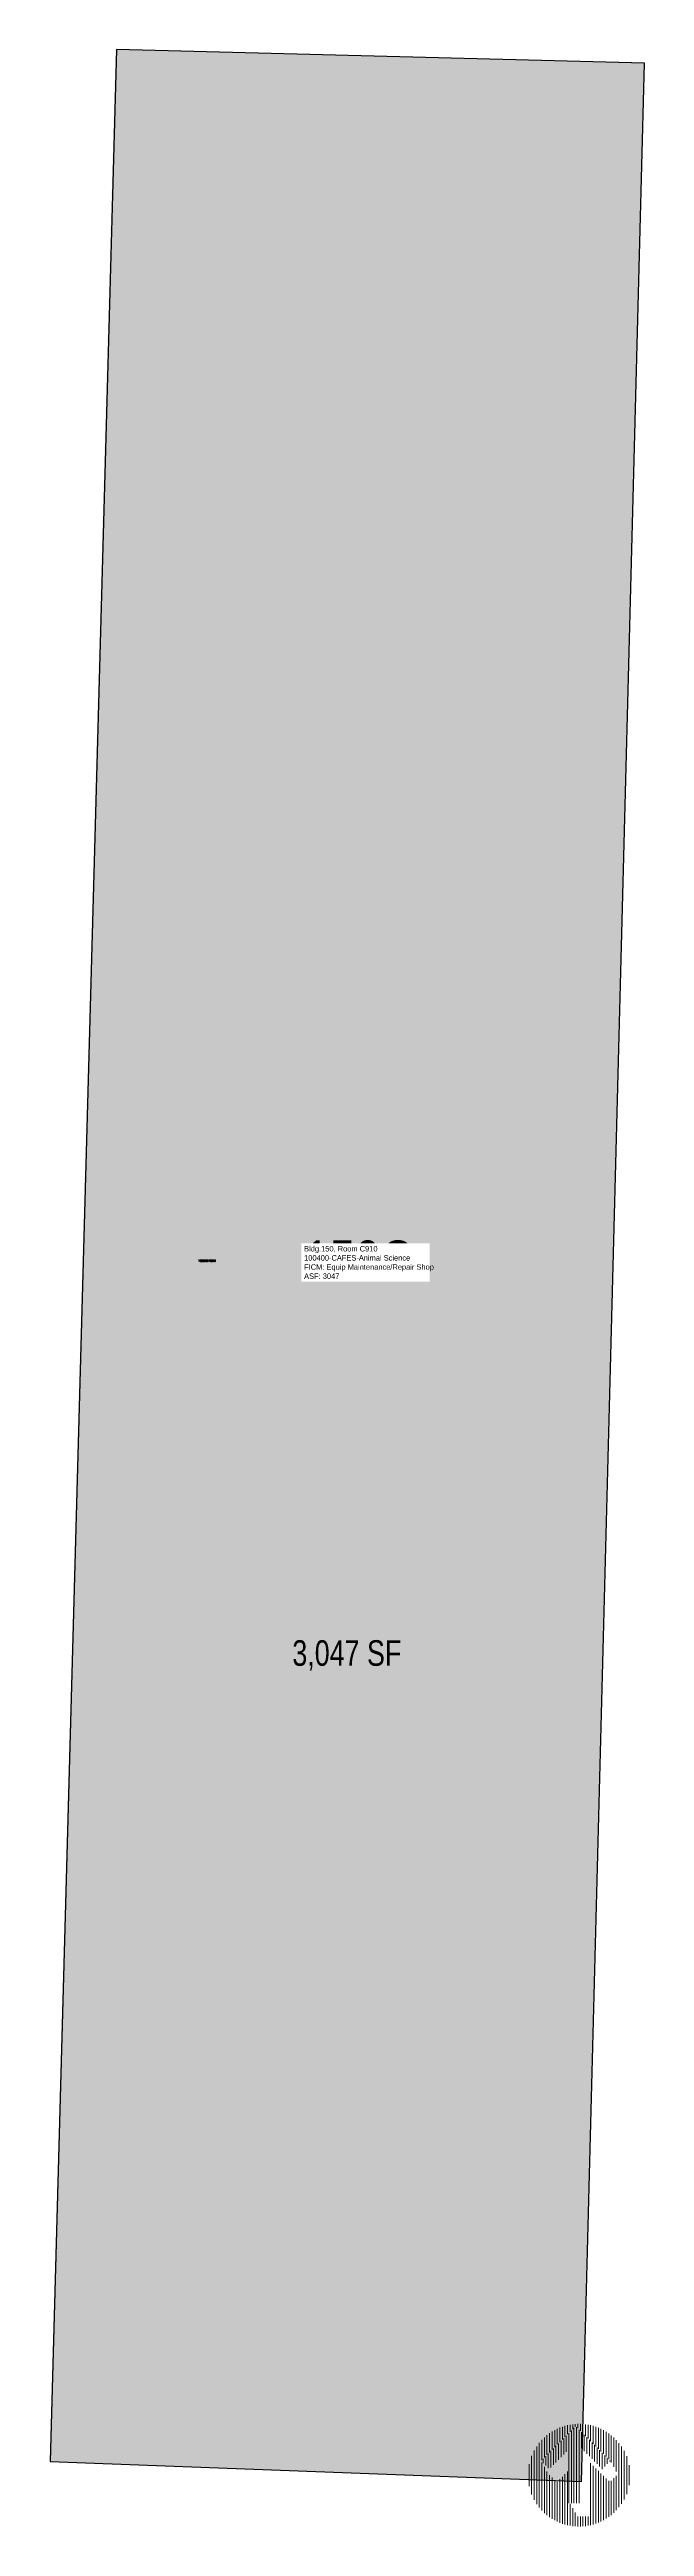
# Model space of a CAD drawing. Header units: inches. Extents: x 69146804 to 69147152, y 27721639 to 27723090.
import ezdxf
from ezdxf.enums import TextEntityAlignment as Align

# ---------------------------------------------------------------- set-up
doc = ezdxf.new("R2010")
doc.units = ezdxf.units.IN
doc.header["$MEASUREMENT"] = 0
for name, color, linetype in [('A-IDEN-RNUM', 7, 'Continuous'), ('A-IDEN-SNUM', 4, 'Continuous'), ('A-IDEN-VNUM', 4, 'Continuous'), ('A-WALL', 5, 'Continuous'), ('AREA-TEXT', 3, 'Continuous'), ('Rooms-Category-Color', 7, 'Continuous'), ('Rooms-College-Color', 7, 'Continuous'), ('Rooms-Department-Color', 7, 'Continuous'), ('Rooms-Division-Color', 7, 'Continuous'), ('Rooms-Information', 7, 'Continuous')]:
    doc.layers.add(name, color=color, linetype=linetype)
doc.styles.add('CP_AREA', font='arial.ttf', dxfattribs={"height": 15})
doc.styles.add('CP_ROOMVNUMBER', font='arial.ttf', dxfattribs={"width": 0.85, "height": 0.075})
doc.styles.add('ROOMSNUMBER', font='TXT.SHX', dxfattribs={"height": 1})

# ---------------------------------------------------------------- blocks, each defined once
blk = doc.blocks.new('North Large')
at = {"color": 42, "linetype": 'ByBlock', "lineweight": 15, "true_color": 0xe08e00}
for p, q in [((-0.097, 0.299), (-0.097, 0.365)), ((-0.078, 0.318), (-0.078, 0.369)), ((-0.059, 0.336), (-0.059, 0.372)), ((-0.041, 0.355), (-0.041, 0.374)), ((-0.022, 0.343), (-0.022, 0.375)), ((-0.003, 0.324), (-0.003, 0.375)), ((0.016, 0.305), (0.016, 0.374)), ((0.035, 0.286), (0.035, 0.372)), ((0.053, 0.268), (0.053, 0.369)), ((0.072, 0.249), (0.072, 0.365)), ((-0.323, -0.212), (-0.323, 0.211)), ((-0.304, -0.237), (-0.304, 0.237)), ((-0.285, 0.111), (-0.285, 0.258)), ((-0.266, 0.13), (-0.266, 0.276)), ((-0.248, 0.148), (-0.248, 0.293)), ((-0.229, 0.167), (-0.229, 0.307)), ((-0.21, 0.186), (-0.21, 0.319)), ((-0.201, 0.076), (-0.201, 0.195)), ((-0.191, 0.205), (-0.191, 0.33)), ((-0.182, 0.094), (-0.182, 0.214)), ((-0.172, 0.224), (-0.172, 0.339)), ((-0.163, 0.113), (-0.163, 0.233)), ((-0.153, 0.242), (-0.153, 0.348)), ((-0.144, 0.132), (-0.144, 0.252)), ((-0.135, 0.261), (-0.135, 0.355)), ((-0.125, 0.151), (-0.125, 0.271)), ((-0.116, 0.28), (-0.116, 0.361)), ((-0.106, 0.17), (-0.106, 0.289)), ((-0.088, -0.206), (-0.088, 0.308)), ((-0.069, -0.206), (-0.069, 0.327)), ((-0.05, -0.206), (-0.05, 0.346)), ((-0.031, -0.206), (-0.031, 0.352)), ((-0.012, -0.206), (-0.012, 0.333)), ((0.006, 0.195), (0.006, 0.315)), ((0.025, 0.176), (0.025, 0.296)), ((0.044, 0.157), (0.044, 0.277)), ((0.063, 0.138), (0.063, 0.258)), ((0.082, 0.12), (0.082, 0.239)), ((0.091, 0.23), (0.091, 0.36)), ((0.1, 0.101), (0.1, 0.221)), ((0.11, 0.211), (0.11, 0.354)), ((0.119, 0.082), (0.119, 0.202)), ((0.129, 0.192), (0.129, 0.347)), ((0.138, 0.063), (0.138, 0.183)), ((0.147, 0.174), (0.147, 0.339)), ((0.166, 0.155), (0.166, 0.329)), ((0.185, 0.136), (0.185, 0.318)), ((0.204, 0.117), (0.204, 0.306)), ((0.223, 0.094), (0.223, 0.291)), ((0.242, 0.061), (0.242, 0.275)), ((0.26, 0.028), (0.26, 0.256)), ((0.279, -0.235), (0.279, 0.235)), ((0.298, -0.209), (0.298, 0.209)), ((-0.379, -0.081), (-0.379, 0.081)), ((-0.36, -0.142), (-0.36, 0.141)), ((-0.342, -0.181), (-0.342, 0.181)), ((-0.285, -0.258), (-0.285, 0.094)), ((-0.276, 0.089), (-0.276, 0.12)), ((-0.266, -0.277), (-0.266, 0.061)), ((-0.257, 0.07), (-0.257, 0.139)), ((-0.248, -0.293), (-0.248, 0.028)), ((-0.238, 0.051), (-0.238, 0.158)), ((-0.229, -0.307), (-0.229, 0.001)), ((-0.219, 0.057), (-0.219, 0.177)), ((-0.116, -0.361), (-0.116, 0.008)), ((-0.097, -0.366), (-0.097, 0.027)), ((0.072, -0.365), (0.072, 0.088)), ((0.091, -0.36), (0.091, 0.069)), ((0.11, -0.354), (0.11, 0.05)), ((0.129, -0.347), (0.129, 0.032)), ((0.147, -0.339), (0.147, 0.013)), ((0.157, 0.045), (0.157, 0.164)), ((0.176, 0.064), (0.176, 0.145)), ((0.194, 0.082), (0.194, 0.127)), ((0.213, 0.101), (0.213, 0.108)), ((0.317, -0.178), (0.317, 0.178)), ((0.336, -0.138), (0.336, 0.138)), ((0.354, -0.074), (0.354, 0.074)), ((-0.21, -0.319), (-0.21, -0.018)), ((-0.191, -0.33), (-0.191, -0.037)), ((-0.172, -0.34), (-0.172, -0.048)), ((-0.153, -0.348), (-0.153, -0.03)), ((-0.135, -0.355), (-0.135, -0.011)), ((0.166, -0.329), (0.166, -0.006)), ((0.185, -0.318), (0.185, -0.025)), ((0.204, -0.304), (0.204, -0.042)), ((0.223, -0.292), (0.223, -0.042)), ((0.242, -0.275), (0.242, -0.023)), ((0.26, -0.257), (0.26, -0.004)), ((-0.078, -0.369), (-0.078, -0.209)), ((-0.059, -0.372), (-0.059, -0.241)), ((-0.041, -0.374), (-0.041, -0.274)), ((-0.022, -0.375), (-0.022, -0.303)), ((-0.003, -0.375), (-0.003, -0.303)), ((0.016, -0.374), (0.016, -0.303)), ((0.035, -0.372), (0.035, -0.303)), ((0.053, -0.369), (0.053, -0.303))]:
    blk.add_line(p, q, dxfattribs=at)

msp = doc.modelspace()

# ---------------------------------------------------------------- hatches: boundary and pattern name
at = {"layer": 'Rooms-Category-Color', "true_color": 0xe3c5e1}
msp.add_hatch(color=254, dxfattribs=at).paths.add_polyline_path([(69146842.3, 27723089.7), (69146803.6, 27721677.5), (69147114.5, 27721665.7), (69147151.4, 27723081.8)])
at = {"layer": 'Rooms-College-Color', "true_color": 0xe3c5e1}
msp.add_hatch(color=254, dxfattribs=at).paths.add_polyline_path([(69146842.3, 27723089.7), (69146803.6, 27721677.5), (69147114.5, 27721665.7), (69147151.4, 27723081.8)])
at = {"layer": 'Rooms-Department-Color', "true_color": 0xe3c5e1}
msp.add_hatch(color=254, dxfattribs=at).paths.add_polyline_path([(69146842.3, 27723089.7), (69146803.6, 27721677.5), (69147114.5, 27721665.7), (69147151.4, 27723081.8)])
at = {"layer": 'Rooms-Division-Color', "true_color": 0xe3c5e1}
msp.add_hatch(color=254, dxfattribs=at).paths.add_polyline_path([(69146842.3, 27723089.7), (69146803.6, 27721677.5), (69147114.5, 27721665.7), (69147151.4, 27723081.8)])

# ---------------------------------------------------------------- linework, layer by layer
at = {"layer": 'A-WALL'}
msp.add_lwpolyline([(69146842.8, 27723089.7), (69146804, 27721677.5), (69147115, 27721665.7), (69147151.9, 27723081.8)], close=True, dxfattribs=at)

# ---------------------------------------------------------------- block references
at = {"layer": 'Defpoints', "xscale": 79.99999999999999, "yscale": 79.99999999999999, "zscale": 79.99999999999999}
msp.add_blockref('North Large', (69147114.6, 27721669.4), dxfattribs=at)

# ---------------------------------------------------------------- texts
at = {"layer": 'A-IDEN-RNUM', "style": 'ROOMSNUMBER'}
msp.add_text('0910-00', height=1.2, dxfattribs=at).set_placement((69146895.7, 27722380.5), align=Align.MIDDLE)
at = {"layer": 'A-IDEN-SNUM', "style": 'ROOMSNUMBER'}
msp.add_text('1500C91000', height=1.2, dxfattribs=at).set_placement((69146895.7, 27722380.5), align=Align.MIDDLE)
at = {"layer": 'A-IDEN-VNUM', "style": 'CP_ROOMVNUMBER', "width": 0.85}
msp.add_text('150C', height=22.5, dxfattribs=at).set_placement((69146984.6, 27722381.1), align=Align.MIDDLE)
at = {"layer": 'AREA-TEXT', "style": 'CP_AREA', "width": 0.75}
msp.add_text('3,047 SF', height=15, dxfattribs=at).set_placement((69146977.6, 27722150.8), align=Align.MIDDLE_CENTER)

# ---------------------------------------------------------------- next in the draw order: texts
at = {"layer": 'Rooms-Information', "insert": (69146952.6, 27722369.8), "char_height": 3.2143, "width": 72, "attachment_point": 7, "style": 'CP_ROOMVNUMBER', "bg_fill": 3, "box_fill_scale": 1.5, "bg_fill_color": 256, "bg_fill_true_color": 13158600, "bg_fill_transparency": 0}
msp.add_mtext('Bldg.150, Room C910^M^J100400-CAFES-Animal Science^M^JFICM: Equip Maintenance/Repair Shop^M^JASF: 3047', dxfattribs=at)

doc.saveas('drawing.dxf')
